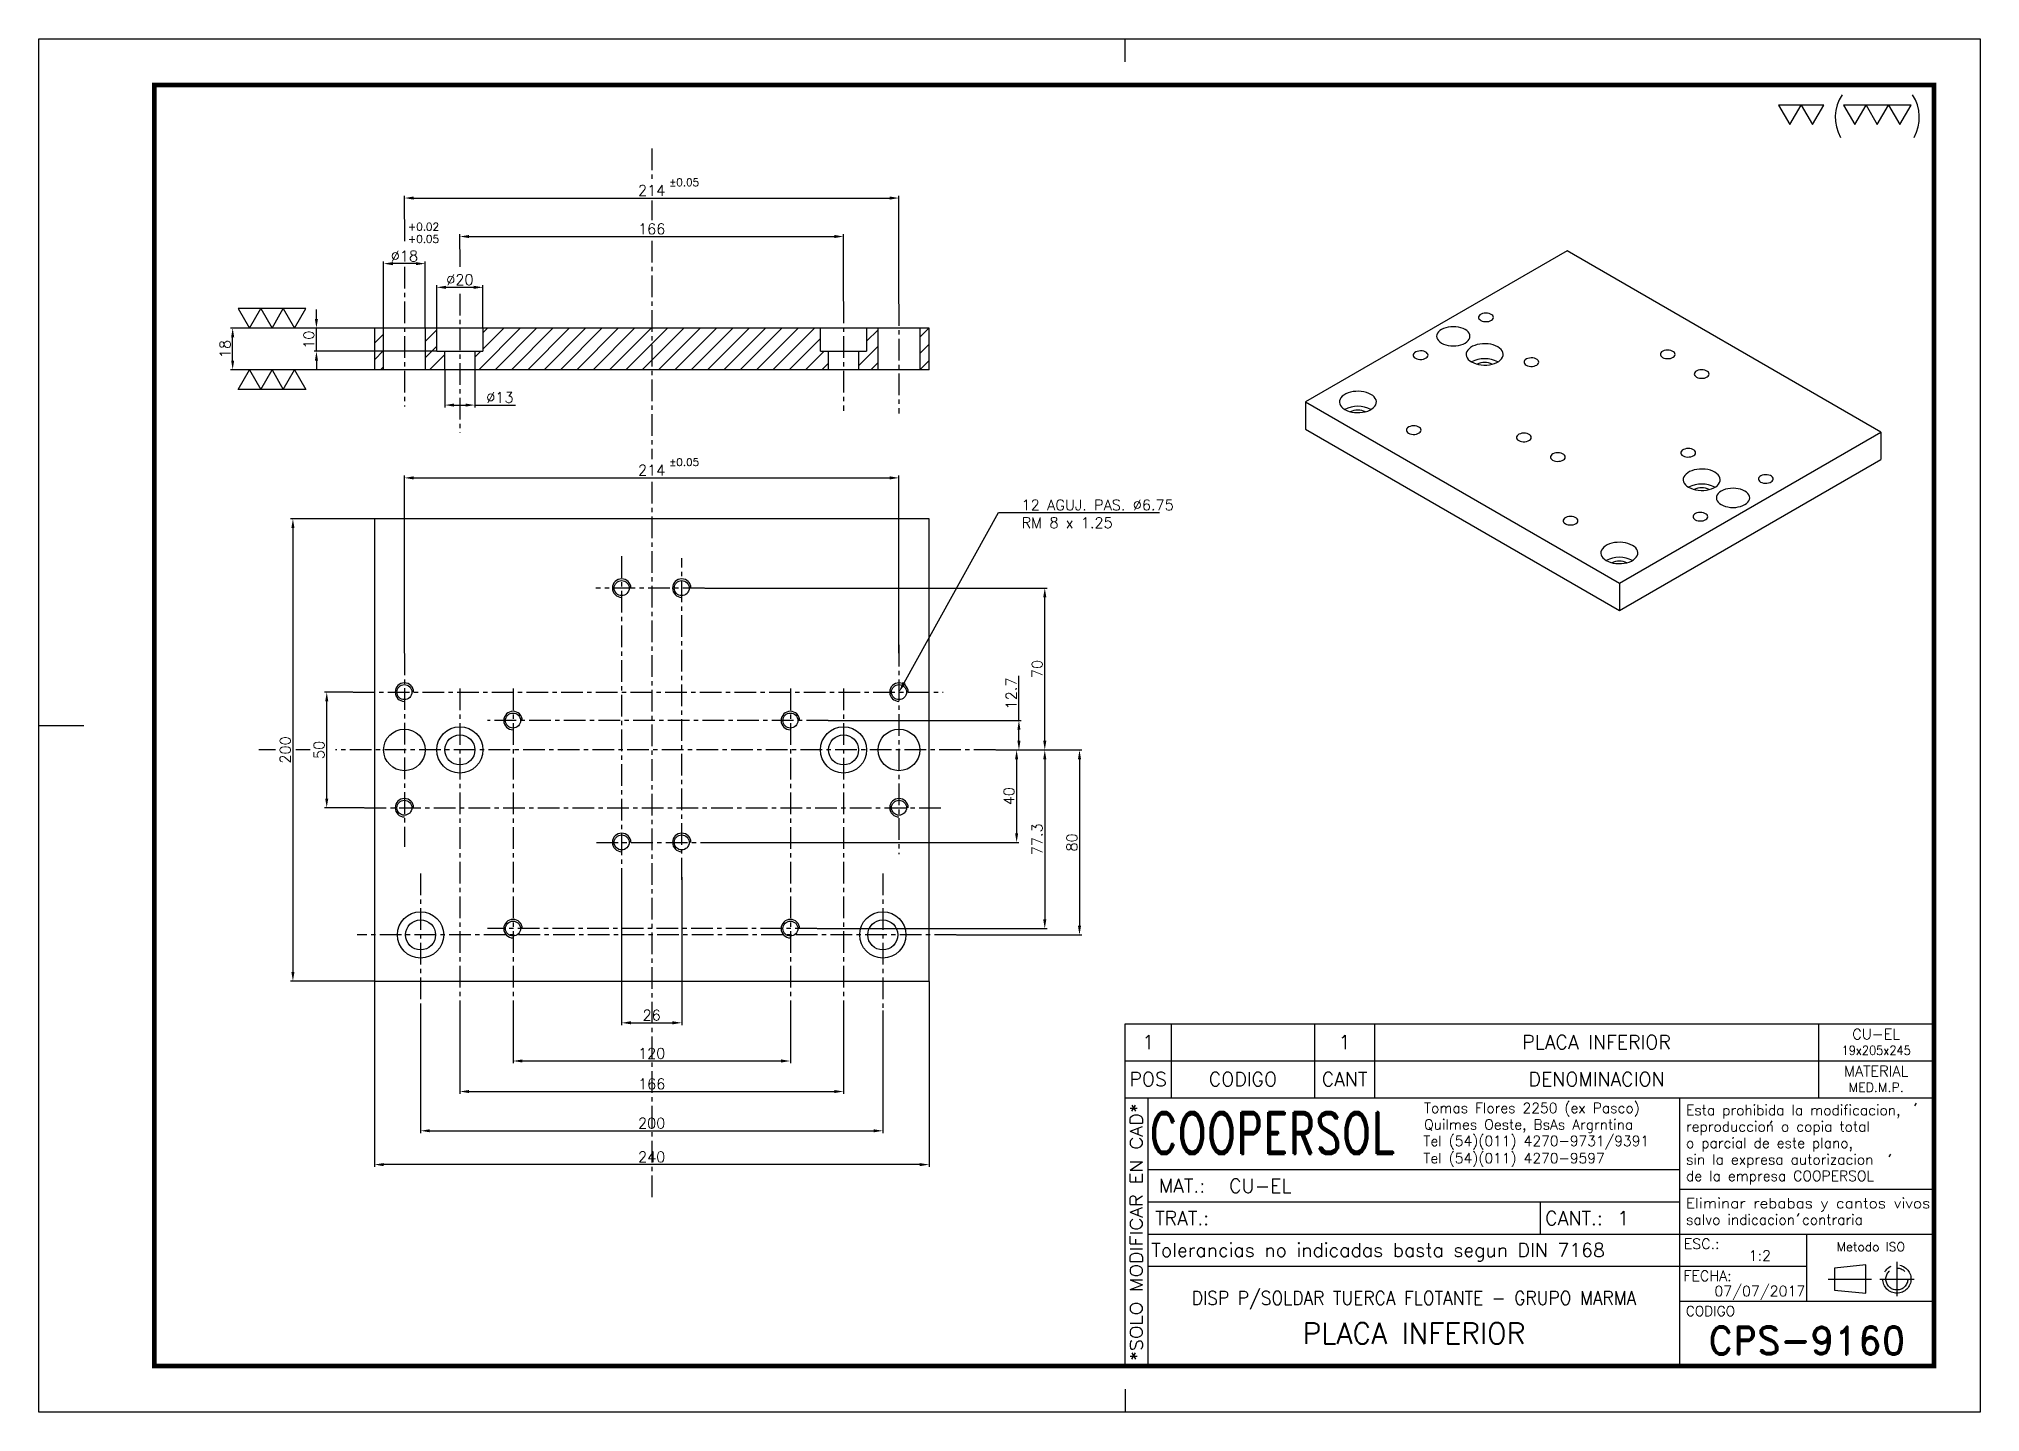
# Model space of a CAD drawing. Extents: x -13768 to 18086, y -10615 to 1188.
# Drawn here: x 4718 to 5558, y -1772 to -1178 of the extents above; entities that cross this region are included whole.
import ezdxf
from ezdxf import colors
from ezdxf.entities.mleader import LeaderData, LeaderLine
from ezdxf.enums import TextEntityAlignment as Align
from ezdxf.math import Vec2, Vec3

# ---------------------------------------------------------------- set-up
doc = ezdxf.new("R2010")
doc.units = 0
doc.header["$LTSCALE"] = 7.5
doc.header["$MEASUREMENT"] = 0
doc.linetypes.add('CENTER', pattern=[2, 1.25, -0.25, 0.25, -0.25])
doc.layers.get('0').update_dxf_attribs({"linetype": 'CONTINUOUS'})
doc.layers.get('DEFPOINTS').update_dxf_attribs({"linetype": 'CONTINUOUS'})
for name, color, linetype in [('0-CO', 3, 'CONTINUOUS'), ('1', 1, 'CENTER'), ('CL', 1, 'CENTER'), ('CO', 3, 'CONTINUOUS'), ('FI', 1, 'CONTINUOUS'), ('RY', 5, 'CONTINUOUS')]:
    doc.layers.add(name, color=color, linetype=linetype)
doc.styles.add('ROMAND', font='ROMAND')
doc.styles.add('ROMANS', font='ROMANS.SHX')
doc.dimstyles.new('2', dxfattribs={"dimscale": 2, "dimtxt": 2.3, "dimasz": 2, "dimexe": 0.5, "dimexo": 0.0625, "dimgap": 0.5, "dimtad": 1, "dimdec": 4, "dimdsep": 46, "dimtxsty": 'ROMANS', "dimcen": -2, "dimclrt": 7, "dimadec": 0, "dimazin": 0, "dimtfac": 0.869565, "dimtdec": 4, "dimtmove": 0, "dimatfit": 3, "dimfxl": 1, "dimtolj": 1, "dimarcsym": 0})

msp = doc.modelspace()

# ---------------------------------------------------------------- blocks, each defined once
blk = doc.blocks.new('A3G')
for p, q in [((235, 292), (235, 297)), ((0, 148.5), (9.75, 148.5)), ((235, 5), (235, 0))]:
    blk.add_line(p, q)
blk.add_lwpolyline([(0, 297), (420, 297), (420, 0), (0, 0)], close=True)
at = {"const_width": 1}
blk.add_lwpolyline([(25, 287), (410, 287), (410, 10), (25, 10)], close=True, dxfattribs=at)
blk = doc.blocks.new('COOPERSOLROT-02')
for p, q in [((0, 58), (175, 58)), ((0, 0), (0, 58)), ((5, 0), (5, 58)), ((120, 0), (120, 58)), ((175, 0), (175, 58)), ((5, 42.5), (120, 42.5)), ((120, 38.19), (175, 38.19)), ((5, 35.5), (120, 35.5)), ((89.89, 28.5), (89.89, 35.5)), ((5, 28.5), (175, 28.5)), ((147.5, 14), (147.5, 28.5)), ((147.5, 21.5), (5, 21.5)), ((120, 14), (175, 14)), ((0, 0), (175, 0))]:
    blk.add_line(p, q)
at = {"color": 1, "linetype": 'CENTER'}
blk.add_line((166.98, 22.51), (166.98, 15.06), dxfattribs=at)
for points in [[(152.09, 18.79), (161.93, 18.79)], [(163.26, 18.79), (170.71, 18.79)]]:
    blk.add_lwpolyline(points, dxfattribs=at)
at = {"layer": '1'}
for points in [[(170.85, 56.26), (171.21, 56.85)], [(139.66, 52.43), (140.02, 53.02)], [(165.28, 45.22), (165.64, 45.81)], [(145.46, 32.42), (145.82, 33.01)]]:
    blk.add_lwpolyline(points, dxfattribs=at)
blk.add_lwpolyline([(160.25, 18.79), (160.25, 21.83), (153.47, 21.16), (153.47, 16.41), (160.25, 15.74)], close=True, dxfattribs=at)
for radius in [3.05, 2.37]:
    blk.add_circle((166.98, 18.79), radius, dxfattribs=at)
at = {"style": 'ROMANS', "width": 0.996387}
blk.add_text('*SOLO MODIFICAR EN CAD*', height=2.7, rotation=90, dxfattribs=at).set_placement((3.77, 1.09), (3.77, 56.81), align=Align.FIT)
at = {"style": 'ROMAND', "width": 0.75}
blk.add_text('COOPERSOL', height=9, dxfattribs=at).set_placement((5.26, 45.85))
at = {"style": 'ROMANS'}
for s, p in [('MAT.:', (7.32, 37.47)), ('TRAT.:', (6.5, 30.47)), ('CANT.:', (90.89, 30.47)), ('Tolerancias no indicadas basta segun DIN 7168', (5.7, 23.56))]:
    blk.add_text(s, height=3, dxfattribs=at).set_placement(p)
for tag, height, style, p in [('CONJUNTO', 2.3, 'ROMANS', (62.5, 17.5)), ('SUBCONJUNTO', 3, 'ROMANS', (62.5, 11.5)), ('COD-PLA', 6, 'ROMAND', (147.5, 5.5)), ('DENOMINACION', 4.5, 'ROMANS', (62.5, 4.75))]:
    blk.add_attdef(tag, text='', height=height, dxfattribs=dict(style=style)).set_placement(p, align=Align.MIDDLE)
at = {"layer": '1', "style": 'ROMANS'}
for s, height, p in [('Tomas Flores 2250 (ex Pasco)', 2.2, (64.69, 54.68)), ('Esta prohibida la modificacion,', 2.2, (121.36, 54.23)), ('Quilmes Oeste, BsAs Argrntina', 2.2, (64.69, 51.12)), ('reproduccion o copia total', 2.2, (121.36, 50.67)), ('Tel (54)(011) 4270-9731/9391', 2.2, (64.55, 47.56)), ('Tel (54)(011) 4270-9597', 2.2, (64.55, 43.83)), ('o parcial de este plano,', 2.2, (121.36, 47.11)), ('sin la expresa autorizacion ', 2.2, (121.36, 43.55)), ('de la empresa COOPERSOL', 2.2, (121.36, 39.99)), ('salvo indicacion contraria', 2.2, (121.36, 30.54)), ('ESC.:', 2.25, (120.89, 25.29)), ('FECHA:', 2.25, (120.81, 18.36)), ('CODIGO', 2.16, (121.33, 10.78))]:
    blk.add_text(s, height=height, dxfattribs=at).set_placement(p)
at = {"layer": '1', "style": 'ROMANS', "width": 0.96139}
blk.add_text('Eliminar rebabas y cantos vivos', height=2.2, dxfattribs=at).set_placement((121.34, 34.1), (174.21, 34.1), align=Align.FIT)
at = {"layer": '1', "style": 'ROMANS'}
blk.add_text('Metodo ISO', height=1.948, dxfattribs=at).set_placement((161.34, 25.77), align=Align.MIDDLE)
for tag, p in [('MAT', (22.51, 37.47)), ('TRAT', (22.51, 30.47)), ('CANT', (106.49, 30.47))]:
    blk.add_attdef(tag, p, '', height=3, dxfattribs=at)
for tag, p in [('ESC', (137.33, 22.73)), ('FECHA', (137.33, 15.06))]:
    blk.add_attdef(tag, text='', height=2.25, dxfattribs=at).set_placement(p, align=Align.CENTER)
blk = doc.blocks.new('LISPIE')
blk.add_line((0, 0), (0, 8))
at = {"layer": 'FI', "color": 7}
for p, q in [((0, 8), (175, 8)), ((10, 8), (10, 0)), ((41, 8), (41, 0)), ((54, 8), (54, 0)), ((150, 8), (150, 0))]:
    blk.add_line(p, q, dxfattribs=at)
at = {"style": 'ROMANS'}
for tag, height, p in [('POS', 3, (5, 4)), ('CODIGO', 3, (25.5, 4)), ('CANT', 3, (47.5, 4)), ('DENOMINACION', 3, (102, 4)), ('MATERIAL', 2.3, (162.5, 5.75)), ('MED.M.P.', 2, (162.5, 2.25))]:
    blk.add_attdef(tag, text='', height=height, dxfattribs=at).set_placement(p, align=Align.MIDDLE)
blk = doc.blocks.new('*D538')
at = {"layer": 'CO', "color": 0, "lineweight": -2}
for p, q in [((4970.35, -1540.53), (4970.35, -1604.59)), ((4996.35, -1540.53), (4996.35, -1604.59)), ((4974.35, -1603.59), (4992.35, -1603.59))]:
    blk.add_line(p, q, dxfattribs=at)
at = {"layer": 'CO', "color": 0}
for points in [[(4974.35, -1602.92), (4974.35, -1604.25), (4970.35, -1603.59)], [(4992.35, -1602.92), (4992.35, -1604.25), (4996.35, -1603.59)]]:
    blk.add_solid(points, dxfattribs=at)
at = {"layer": 'DEFPOINTS', "color": 0}
for p in [(4970.35, -1540.41), (4996.35, -1540.41), (4996.35, -1603.59)]:
    blk.add_point(p, dxfattribs=at)
at = {"layer": 'CO', "color": 7, "insert": (4983.35, -1600.29), "char_height": 4.6, "attachment_point": 5, "style": 'ROMANS'}
blk.add_mtext('\\A1;26', dxfattribs=at)
blk = doc.blocks.new('*D539')
at = {"layer": 'CO', "color": 0, "lineweight": -2}
for p, q in [((4923.35, -1597.81), (4923.35, -1621.1)), ((5043.35, -1597.81), (5043.35, -1621.1)), ((4927.35, -1620.1), (5039.35, -1620.1))]:
    blk.add_line(p, q, dxfattribs=at)
at = {"layer": 'CO', "color": 0}
for points in [[(4927.35, -1619.43), (4927.35, -1620.76), (4923.35, -1620.1)], [(5039.35, -1619.43), (5039.35, -1620.76), (5043.35, -1620.1)]]:
    blk.add_solid(points, dxfattribs=at)
at = {"layer": 'DEFPOINTS', "color": 0}
for p in [(4923.35, -1597.69), (5043.35, -1597.69), (5043.35, -1620.1)]:
    blk.add_point(p, dxfattribs=at)
at = {"layer": 'CO', "color": 7, "insert": (4983.35, -1616.8), "char_height": 4.6, "attachment_point": 5, "style": 'ROMANS'}
blk.add_mtext('\\A1;120', dxfattribs=at)
blk = doc.blocks.new('*D540')
at = {"layer": 'CO', "color": 0, "lineweight": -2}
for p, q in [((4900.35, -1597.81), (4900.35, -1634.31)), ((5066.35, -1597.81), (5066.35, -1634.31)), ((4904.35, -1633.31), (5062.35, -1633.31))]:
    blk.add_line(p, q, dxfattribs=at)
at = {"layer": 'CO', "color": 0}
for points in [[(4904.35, -1632.64), (4904.35, -1633.97), (4900.35, -1633.31)], [(5062.35, -1632.64), (5062.35, -1633.97), (5066.35, -1633.31)]]:
    blk.add_solid(points, dxfattribs=at)
at = {"layer": 'DEFPOINTS', "color": 0}
for p in [(4900.35, -1597.69), (5066.35, -1597.69), (5066.35, -1633.31)]:
    blk.add_point(p, dxfattribs=at)
at = {"layer": 'CO', "color": 7, "insert": (4983.35, -1630.01), "char_height": 4.6, "attachment_point": 5, "style": 'ROMANS'}
blk.add_mtext('\\A1;166', dxfattribs=at)
blk = doc.blocks.new('*D541')
at = {"layer": 'CO', "color": 0, "lineweight": -2}
for p, q in [((4883.35, -1597.11), (4883.35, -1651.29)), ((5083.35, -1598.26), (5083.35, -1651.29)), ((4887.35, -1650.29), (5079.35, -1650.29))]:
    blk.add_line(p, q, dxfattribs=at)
at = {"layer": 'CO', "color": 0}
for points in [[(4887.35, -1649.62), (4887.35, -1650.96), (4883.35, -1650.29)], [(5079.35, -1649.62), (5079.35, -1650.96), (5083.35, -1650.29)]]:
    blk.add_solid(points, dxfattribs=at)
at = {"layer": 'DEFPOINTS', "color": 0}
for p in [(4883.35, -1596.99), (5083.35, -1598.13), (5083.35, -1650.29)]:
    blk.add_point(p, dxfattribs=at)
at = {"layer": 'CO', "color": 7, "insert": (4983.35, -1646.99), "char_height": 4.6, "attachment_point": 5, "style": 'ROMANS'}
blk.add_mtext('\\A1;200', dxfattribs=at)
blk = doc.blocks.new('*D542')
at = {"layer": 'CO', "color": 0, "lineweight": -2}
for p, q in [((4863.35, -1585.69), (4863.35, -1665.91)), ((5103.35, -1585.69), (5103.35, -1665.91)), ((5099.35, -1664.91), (4867.35, -1664.91))]:
    blk.add_line(p, q, dxfattribs=at)
at = {"layer": 'CO', "color": 0}
for points in [[(4867.35, -1664.25), (4867.35, -1665.58), (4863.35, -1664.91)], [(5099.35, -1664.25), (5099.35, -1665.58), (5103.35, -1664.91)]]:
    blk.add_solid(points, dxfattribs=at)
at = {"layer": 'DEFPOINTS', "color": 0}
for p in [(4863.35, -1585.57), (5103.35, -1585.57), (4863.35, -1664.91)]:
    blk.add_point(p, dxfattribs=at)
at = {"layer": 'CO', "color": 7, "insert": (4983.35, -1661.61), "char_height": 4.6, "attachment_point": 5, "style": 'ROMANS'}
blk.add_mtext('\\A1;240', dxfattribs=at)
blk = doc.blocks.new('*D543')
at = {"layer": 'CO', "color": 0, "lineweight": -2}
for p, q in [((4876.35, -1443.68), (4876.35, -1366.89)), ((4880.35, -1367.89), (5086.35, -1367.89)), ((5090.35, -1443.68), (5090.35, -1366.89))]:
    blk.add_line(p, q, dxfattribs=at)
at = {"layer": 'CO', "color": 0}
for points in [[(4880.35, -1367.23), (4880.35, -1368.56), (4876.35, -1367.89)], [(5086.35, -1367.23), (5086.35, -1368.56), (5090.35, -1367.89)]]:
    blk.add_solid(points, dxfattribs=at)
at = {"layer": 'DEFPOINTS', "color": 0}
for p in [(5090.35, -1367.89), (4876.35, -1443.81), (5090.35, -1443.81)]:
    blk.add_point(p, dxfattribs=at)
at = {"layer": 'CO', "color": 7, "insert": (4983.35, -1364.59), "char_height": 4.6, "attachment_point": 5, "style": 'ROMANS'}
blk.add_mtext('\\A1;214', dxfattribs=at)
blk = doc.blocks.new('*D544')
at = {"layer": 'CO', "color": 0, "lineweight": -2}
for p, q in [((4853.99, -1460.57), (4841.74, -1460.57)), ((4842.74, -1506.57), (4842.74, -1464.57)), ((4858.98, -1510.57), (4841.74, -1510.57))]:
    blk.add_line(p, q, dxfattribs=at)
at = {"layer": 'CO', "color": 0}
for points in [[(4842.08, -1464.57), (4843.41, -1464.57), (4842.74, -1460.57)], [(4842.08, -1506.57), (4843.41, -1506.57), (4842.74, -1510.57)]]:
    blk.add_solid(points, dxfattribs=at)
at = {"layer": 'DEFPOINTS', "color": 0}
for p in [(4842.74, -1460.57), (4854.12, -1460.57), (4859.11, -1510.57)]:
    blk.add_point(p, dxfattribs=at)
at = {"layer": 'CO', "color": 7, "insert": (4839.44, -1485.57), "char_height": 4.6, "attachment_point": 5, "rotation": 90, "style": 'ROMANS'}
blk.add_mtext('\\A1;50', dxfattribs=at)
blk = doc.blocks.new('*D545')
at = {"layer": 'CO', "color": 0, "lineweight": -2}
for p, q in [((5132.27, -1485.57), (5142.25, -1485.57)), ((5141.25, -1489.57), (5141.25, -1521.57)), ((5008.5, -1525.57), (5142.25, -1525.57))]:
    blk.add_line(p, q, dxfattribs=at)
at = {"layer": 'CO', "color": 0}
for points in [[(5140.58, -1489.57), (5141.92, -1489.57), (5141.25, -1485.57)], [(5140.58, -1521.57), (5141.92, -1521.57), (5141.25, -1525.57)]]:
    blk.add_solid(points, dxfattribs=at)
at = {"layer": 'DEFPOINTS', "color": 0}
for p in [(5132.15, -1485.57), (5008.38, -1525.57), (5141.25, -1525.57)]:
    blk.add_point(p, dxfattribs=at)
at = {"layer": 'CO', "color": 7, "insert": (5137.95, -1505.57), "char_height": 4.6, "attachment_point": 5, "rotation": 90, "style": 'ROMANS'}
blk.add_mtext('\\A1;40', dxfattribs=at)
blk = doc.blocks.new('*D546')
at = {"layer": 'CO', "color": 0, "lineweight": -2}
for p, q in [((5132.27, -1485.57), (5154.43, -1485.57)), ((5153.43, -1489.57), (5153.43, -1558.85)), ((5055, -1562.85), (5154.43, -1562.85))]:
    blk.add_line(p, q, dxfattribs=at)
at = {"layer": 'CO', "color": 0}
for points in [[(5152.77, -1489.57), (5154.1, -1489.57), (5153.43, -1485.57)], [(5152.77, -1558.85), (5154.1, -1558.85), (5153.43, -1562.85)]]:
    blk.add_solid(points, dxfattribs=at)
at = {"layer": 'DEFPOINTS', "color": 0}
for p in [(5132.15, -1485.57), (5054.87, -1562.85), (5153.43, -1562.85)]:
    blk.add_point(p, dxfattribs=at)
at = {"layer": 'CO', "color": 7, "insert": (5150.13, -1524.21), "char_height": 4.6, "attachment_point": 5, "rotation": 90, "style": 'ROMANS'}
blk.add_mtext('\\A1;77.3', dxfattribs=at)
blk = doc.blocks.new('*D547')
at = {"layer": 'CO', "color": 0, "lineweight": -2}
for p, q in [((5132.27, -1485.57), (5169.46, -1485.57)), ((5168.46, -1489.57), (5168.46, -1561.57)), ((5115.27, -1565.57), (5169.46, -1565.57))]:
    blk.add_line(p, q, dxfattribs=at)
at = {"layer": 'CO', "color": 0}
for points in [[(5167.79, -1489.57), (5169.13, -1489.57), (5168.46, -1485.57)], [(5167.79, -1561.57), (5169.13, -1561.57), (5168.46, -1565.57)]]:
    blk.add_solid(points, dxfattribs=at)
at = {"layer": 'DEFPOINTS', "color": 0}
for p in [(5132.15, -1485.57), (5115.15, -1565.57), (5168.46, -1565.57)]:
    blk.add_point(p, dxfattribs=at)
at = {"layer": 'CO', "color": 7, "insert": (5165.16, -1525.57), "char_height": 4.6, "attachment_point": 5, "rotation": 90, "style": 'ROMANS'}
blk.add_mtext('\\A1;80', dxfattribs=at)
blk = doc.blocks.new('*D548')
at = {"layer": 'CO', "color": 0, "lineweight": -2}
for p, q in [((5142.25, -1472.85), (5142.25, -1453.48)), ((5059.76, -1472.85), (5143.25, -1472.85)), ((5142.25, -1481.57), (5142.25, -1476.85)), ((5132.27, -1485.57), (5143.25, -1485.57))]:
    blk.add_line(p, q, dxfattribs=at)
at = {"layer": 'CO', "color": 0}
for points in [[(5141.58, -1476.85), (5142.92, -1476.85), (5142.25, -1472.85)], [(5141.58, -1481.57), (5142.92, -1481.57), (5142.25, -1485.57)]]:
    blk.add_solid(points, dxfattribs=at)
at = {"layer": 'DEFPOINTS', "color": 0}
for p in [(5059.64, -1472.85), (5142.25, -1472.85), (5132.15, -1485.57)]:
    blk.add_point(p, dxfattribs=at)
at = {"layer": 'CO', "color": 7, "insert": (5138.95, -1461.16), "char_height": 4.6, "attachment_point": 5, "rotation": 90, "style": 'ROMANS'}
blk.add_mtext('\\A1;12.7', dxfattribs=at)
blk = doc.blocks.new('*D549')
at = {"layer": 'CO', "color": 0, "lineweight": -2}
for p, q in [((5006.29, -1415.57), (5154.43, -1415.57)), ((5153.43, -1481.57), (5153.43, -1419.57)), ((5132.27, -1485.57), (5154.43, -1485.57))]:
    blk.add_line(p, q, dxfattribs=at)
at = {"layer": 'CO', "color": 0}
for points in [[(5152.77, -1419.57), (5154.1, -1419.57), (5153.43, -1415.57)], [(5152.77, -1481.57), (5154.1, -1481.57), (5153.43, -1485.57)]]:
    blk.add_solid(points, dxfattribs=at)
at = {"layer": 'DEFPOINTS', "color": 0}
for p in [(5006.17, -1415.57), (5153.43, -1415.57), (5132.15, -1485.57)]:
    blk.add_point(p, dxfattribs=at)
at = {"layer": 'CO', "color": 7, "insert": (5150.13, -1450.57), "char_height": 4.6, "attachment_point": 5, "rotation": 90, "style": 'ROMANS'}
blk.add_mtext('\\A1;70', dxfattribs=at)
blk = doc.blocks.new('*D550')
at = {"layer": 'CO', "color": 0, "lineweight": -2}
for p, q in [((4863.22, -1385.57), (4827.11, -1385.57)), ((4828.11, -1389.57), (4828.11, -1581.57)), ((4863.22, -1585.57), (4827.11, -1585.57))]:
    blk.add_line(p, q, dxfattribs=at)
at = {"layer": 'CO', "color": 0}
for points in [[(4827.44, -1389.57), (4828.78, -1389.57), (4828.11, -1385.57)], [(4827.44, -1581.57), (4828.78, -1581.57), (4828.11, -1585.57)]]:
    blk.add_solid(points, dxfattribs=at)
at = {"layer": 'DEFPOINTS', "color": 0}
for p in [(4863.35, -1385.57), (4828.11, -1585.57), (4863.35, -1585.57)]:
    blk.add_point(p, dxfattribs=at)
at = {"layer": 'CO', "color": 7, "insert": (4824.81, -1485.57), "char_height": 4.6, "attachment_point": 5, "rotation": 90, "style": 'ROMANS'}
blk.add_mtext('\\A1;200', dxfattribs=at)
blk = doc.blocks.new('*D551')
at = {"layer": 'CO', "color": 0, "lineweight": -2}
for p, q in [((4838.29, -1299.13), (4838.29, -1295.13)), ((4863.22, -1303.13), (4837.29, -1303.13)), ((4838.29, -1313.13), (4838.29, -1303.13)), ((4890.22, -1313.13), (4837.29, -1313.13)), ((4838.29, -1317.13), (4838.29, -1321.13))]:
    blk.add_line(p, q, dxfattribs=at)
at = {"layer": 'CO', "color": 0}
for points in [[(4837.62, -1299.13), (4838.95, -1299.13), (4838.29, -1303.13)], [(4837.62, -1317.13), (4838.95, -1317.13), (4838.29, -1313.13)]]:
    blk.add_solid(points, dxfattribs=at)
at = {"layer": 'DEFPOINTS', "color": 0}
for p in [(4838.29, -1303.13), (4863.35, -1303.13), (4890.35, -1313.13)]:
    blk.add_point(p, dxfattribs=at)
at = {"layer": 'CO', "color": 7, "insert": (4834.99, -1308.13), "char_height": 4.6, "attachment_point": 5, "rotation": 90, "style": 'ROMANS'}
blk.add_mtext('\\A1;10', dxfattribs=at)
blk = doc.blocks.new('*D552')
at = {"layer": 'CO', "color": 0, "lineweight": -2}
for p, q in [((4863.1, -1303.13), (4801.04, -1303.13)), ((4802.04, -1317.13), (4802.04, -1307.13)), ((4863.22, -1321.13), (4801.04, -1321.13))]:
    blk.add_line(p, q, dxfattribs=at)
at = {"layer": 'CO', "color": 0}
for points in [[(4801.37, -1307.13), (4802.71, -1307.13), (4802.04, -1303.13)], [(4801.37, -1317.13), (4802.71, -1317.13), (4802.04, -1321.13)]]:
    blk.add_solid(points, dxfattribs=at)
at = {"layer": 'DEFPOINTS', "color": 0}
for p in [(4802.04, -1303.13), (4863.22, -1303.13), (4863.35, -1321.13)]:
    blk.add_point(p, dxfattribs=at)
at = {"layer": 'CO', "color": 7, "insert": (4798.74, -1312.13), "char_height": 4.6, "attachment_point": 5, "rotation": 90, "style": 'ROMANS'}
blk.add_mtext('\\A1;18', dxfattribs=at)
blk = doc.blocks.new('*D553')
at = {"layer": 'CO', "color": 0, "lineweight": -2}
for p, q in [((4890.35, -1303), (4890.35, -1284.47)), ((4910.35, -1303), (4910.35, -1284.47)), ((4894.35, -1285.47), (4906.35, -1285.47))]:
    blk.add_line(p, q, dxfattribs=at)
at = {"layer": 'CO', "color": 0}
for points in [[(4894.35, -1284.81), (4894.35, -1286.14), (4890.35, -1285.47)], [(4906.35, -1284.81), (4906.35, -1286.14), (4910.35, -1285.47)]]:
    blk.add_solid(points, dxfattribs=at)
at = {"layer": 'DEFPOINTS', "color": 0}
for p in [(4910.35, -1285.47), (4890.35, -1303.13), (4910.35, -1303.13)]:
    blk.add_point(p, dxfattribs=at)
at = {"layer": 'CO', "color": 7, "insert": (4900.35, -1282.17), "char_height": 4.6, "attachment_point": 5, "style": 'ROMANS'}
blk.add_mtext('\\A1;%%C20', dxfattribs=at)
blk = doc.blocks.new('*D554')
at = {"layer": 'CO', "color": 0, "lineweight": -2}
for p, q in [((4893.85, -1321.25), (4893.85, -1337.4)), ((4906.85, -1321.25), (4906.85, -1337.4)), ((4897.85, -1336.4), (4902.85, -1336.4)), ((4906.85, -1336.4), (4924.46, -1336.4))]:
    blk.add_line(p, q, dxfattribs=at)
at = {"layer": 'CO', "color": 0}
for points in [[(4897.85, -1335.73), (4897.85, -1337.07), (4893.85, -1336.4)], [(4902.85, -1335.73), (4902.85, -1337.07), (4906.85, -1336.4)]]:
    blk.add_solid(points, dxfattribs=at)
at = {"layer": 'DEFPOINTS', "color": 0}
for p in [(4893.85, -1321.13), (4906.85, -1321.13), (4906.85, -1336.4)]:
    blk.add_point(p, dxfattribs=at)
at = {"layer": 'CO', "color": 7, "insert": (4917.65, -1333.1), "char_height": 4.6, "attachment_point": 5, "style": 'ROMANS'}
blk.add_mtext('\\A1;%%C13', dxfattribs=at)
blk = doc.blocks.new('*D555')
at = {"layer": 'CO', "color": 0, "lineweight": -2}
for p, q in [((4867.35, -1303), (4867.35, -1274.23)), ((4881.35, -1275.23), (4871.35, -1275.23)), ((4885.35, -1303), (4885.35, -1274.23))]:
    blk.add_line(p, q, dxfattribs=at)
at = {"layer": 'CO', "color": 0}
for points in [[(4871.35, -1274.56), (4871.35, -1275.9), (4867.35, -1275.23)], [(4881.35, -1274.56), (4881.35, -1275.9), (4885.35, -1275.23)]]:
    blk.add_solid(points, dxfattribs=at)
at = {"layer": 'DEFPOINTS', "color": 0}
for p in [(4867.35, -1275.23), (4867.35, -1303.13), (4885.35, -1303.13)]:
    blk.add_point(p, dxfattribs=at)
at = {"layer": 'CO', "color": 7, "insert": (4876.35, -1271.93), "char_height": 4.6, "attachment_point": 5, "style": 'ROMANS'}
blk.add_mtext('\\A1;%%C18', dxfattribs=at)
blk = doc.blocks.new('*D556')
at = {"layer": 'CO', "color": 0, "lineweight": -2}
for p, q in [((4876.35, -1256.02), (4876.35, -1245.85)), ((4880.35, -1246.85), (5086.35, -1246.85)), ((5090.35, -1292.68), (5090.35, -1245.85))]:
    blk.add_line(p, q, dxfattribs=at)
at = {"layer": 'CO', "color": 0}
for points in [[(4880.35, -1246.19), (4880.35, -1247.52), (4876.35, -1246.85)], [(5086.35, -1246.19), (5086.35, -1247.52), (5090.35, -1246.85)]]:
    blk.add_solid(points, dxfattribs=at)
at = {"layer": 'DEFPOINTS', "color": 0}
for p in [(5090.35, -1246.85), (4876.35, -1256.14), (5090.35, -1292.8)]:
    blk.add_point(p, dxfattribs=at)
at = {"layer": 'CO', "color": 7, "insert": (4983.35, -1243.55), "char_height": 4.6, "attachment_point": 5, "style": 'ROMANS'}
blk.add_mtext('\\A1;214', dxfattribs=at)
blk = doc.blocks.new('*D557')
at = {"layer": 'CO', "color": 0, "lineweight": -2}
for p, q in [((4900.35, -1268.96), (4900.35, -1262.49)), ((4904.35, -1263.49), (5062.35, -1263.49)), ((5066.35, -1291.51), (5066.35, -1262.49))]:
    blk.add_line(p, q, dxfattribs=at)
at = {"layer": 'CO', "color": 0}
for points in [[(4904.35, -1262.82), (4904.35, -1264.16), (4900.35, -1263.49)], [(5062.35, -1262.82), (5062.35, -1264.16), (5066.35, -1263.49)]]:
    blk.add_solid(points, dxfattribs=at)
at = {"layer": 'DEFPOINTS', "color": 0}
for p in [(5066.35, -1263.49), (4900.35, -1269.08), (5066.35, -1291.64)]:
    blk.add_point(p, dxfattribs=at)
at = {"layer": 'CO', "color": 7, "insert": (4983.35, -1260.19), "char_height": 4.6, "attachment_point": 5, "style": 'ROMANS'}
blk.add_mtext('\\A1;166', dxfattribs=at)
blk = doc.blocks.new('TOL')
at = {"layer": '0-CO', "style": 'ROMANS'}
for tag, p in [('TOLSUP', (2.34, 3.94)), ('TOLINF', (2.34, 1.29))]:
    blk.add_attdef(tag, p, '', height=1.64, dxfattribs=at)

# ---------------------------------------------------------------- dimensions: what is measured, and where the dimension line sits
at = {"layer": 'CO'}
for base, p1, p2, picture, middle in [((5090.34828, -1246.85264), (4876.34828, -1256.1439), (5090.34828, -1292.80194), '*D556', (4983.34828, -1243.55264)), ((5066.34828, -1263.48862), (4900.34828, -1269.08219), (5066.34828, -1291.63681), '*D557', (4983.34828, -1260.18862)), ((5090.34828, -1367.89268), (4876.34828, -1443.806), (5090.34828, -1443.806), '*D543', (4983.34828, -1364.59268)), ((4996.34828, -1603.58686), (4970.34828, -1540.40835), (4996.34828, -1540.40835), '*D538', (4983.34828, -1600.28686)), ((4863.34828, -1664.91309), (5103.34828, -1585.56562), (4863.34828, -1585.56562), '*D542', (4983.34828, -1661.61309)), ((5083.34828, -1650.28915), (4883.34828, -1596.98845), (5083.34828, -1598.13202), '*D541', (4983.34828, -1646.98915)), ((5066.34828, -1633.30649), (4900.34828, -1597.68835), (5066.34828, -1597.68835), '*D540', (4983.34828, -1630.00649)), ((5043.34828, -1620.09777), (4923.34828, -1597.68835), (5043.34828, -1597.68835), '*D539', (4983.34828, -1616.79777))]:
    dim = msp.add_linear_dim(base=base, p1=p1, p2=p2, dimstyle='2', dxfattribs=at)
    dim.commit()
    dim.dimension.update_dxf_attribs({"geometry": picture, "text_midpoint": middle})
for base, p1, p2, picture, middle in [((4867.34828, -1275.22864), (4885.34828, -1303.12799), (4867.34828, -1303.12799), '*D555', (4876.34828, -1271.92864)), ((4910.34828, -1285.47273), (4890.34828, -1303.12799), (4910.34828, -1303.12799), '*D553', (4900.34828, -1282.17273)), ((4906.84828, -1336.40048), (4893.84828, -1321.12799), (4906.84828, -1321.12799), '*D554', (4917.65304, -1333.10048))]:
    dim = msp.add_linear_dim(base=base, p1=p1, p2=p2, text='%%C<>', dimstyle='2', dxfattribs=at)
    dim.commit()
    dim.dimension.update_dxf_attribs({"geometry": picture, "text_midpoint": middle})
for base, p1, p2, picture, middle in [((4838.28649, -1303.12799), (4890.34828, -1313.12799), (4863.34828, -1303.12799), '*D551', (4834.98649, -1308.12799)), ((4802.0415, -1303.12799), (4863.34828, -1321.12799), (4863.22328, -1303.12799), '*D552', (4798.7415, -1312.12799)), ((4828.10837, -1585.56562), (4863.34828, -1385.56562), (4863.34828, -1585.56562), '*D550', (4824.80837, -1485.56562)), ((5153.43392, -1415.56562), (5132.14828, -1485.56562), (5006.16613, -1415.56562), '*D549', (5150.13392, -1450.56562)), ((4842.74255, -1460.56562), (4859.10539, -1510.56562), (4854.11952, -1460.56562), '*D544', (4839.44255, -1485.56562)), ((5141.25107, -1525.56562), (5132.14828, -1485.56562), (5008.37763, -1525.56562), '*D545', (5137.95107, -1505.56562)), ((5168.45944, -1565.56562), (5132.14828, -1485.56562), (5115.14828, -1565.56562), '*D547', (5165.15944, -1525.56562))]:
    dim = msp.add_linear_dim(base=base, p1=p1, p2=p2, angle=90, dimstyle='2', dxfattribs=at)
    dim.commit()
    dim.dimension.update_dxf_attribs({"geometry": picture, "text_midpoint": middle})
for base, p2, picture, middle in [((5142.25107, -1472.84562), (5059.63556, -1472.84562), '*D548', (5138.95107, -1461.16466)), ((5153.43392, -1562.84562), (5054.87309, -1562.84562), '*D546', (5150.13392, -1524.20562))]:
    dim = msp.add_linear_dim(base=base, p1=(5132.14828, -1485.56562), p2=p2, angle=90, dimstyle='2', override={"dimdec": 1}, dxfattribs=at)
    dim.commit()
    dim.dimension.update_dxf_attribs({"geometry": picture, "text_midpoint": middle})

# ---------------------------------------------------------------- hatches: boundary and pattern name
at = {"layer": 'RY'}
h = msp.add_hatch(dxfattribs=at)
h.set_pattern_fill('ANSI31', color=256, scale=40, style=0)
h.paths.add_polyline_path([(5103.34828, -1303.12799), (5099.34828, -1303.12799), (5099.34828, -1321.12799), (5103.34828, -1321.12799)])
h.paths.add_polyline_path([(5081.34828, -1303.12799), (5076.34828, -1303.12799), (5076.34828, -1313.12799), (5072.84828, -1313.12799), (5072.84828, -1321.12799), (5081.34828, -1321.12799)])
h.paths.add_polyline_path([(5059.84828, -1313.12799), (5056.34828, -1313.12799), (5056.34828, -1303.12799), (4983.34828, -1303.12799), (4983.34828, -1321.12799), (5059.84828, -1321.12799)])
h.paths.add_polyline_path([(4983.34828, -1303.12799), (4910.34828, -1303.12799), (4910.34828, -1313.12799), (4906.84828, -1313.12799), (4906.84828, -1321.12799), (4983.34828, -1321.12799)])
h.paths.add_polyline_path([(4893.84828, -1313.12799), (4890.34828, -1313.12799), (4890.34828, -1303.12799), (4885.34828, -1303.12799), (4885.34828, -1321.12799), (4893.84828, -1321.12799)])
h.paths.add_polyline_path([(4867.34828, -1303.12799), (4863.34828, -1303.12799), (4863.34828, -1321.12799), (4867.34828, -1321.12799)])

# ---------------------------------------------------------------- linework, layer by layer
for p, q in [((4863.34828, -1303.12799), (4863.34828, -1321.12799)), ((4867.34828, -1303.12799), (4863.34828, -1303.12799)), ((4867.34828, -1321.12799), (4867.34828, -1303.12799)), ((4885.34828, -1303.12799), (4867.34828, -1303.12799)), ((4885.34828, -1303.12799), (4885.34828, -1321.12799)), ((4890.34828, -1303.12799), (4885.34828, -1303.12799)), ((4890.34828, -1313.12799), (4890.34828, -1303.12799)), ((4910.34828, -1303.12799), (4890.34828, -1303.12799)), ((4910.34828, -1303.12799), (4910.34828, -1313.12799)), ((5056.34828, -1303.12799), (4910.34828, -1303.12799)), ((5056.34828, -1313.12799), (5056.34828, -1303.12799)), ((5076.34828, -1303.12799), (5056.34828, -1303.12799)), ((5076.34828, -1303.12799), (5076.34828, -1313.12799)), ((5081.34828, -1303.12799), (5076.34828, -1303.12799)), ((5081.34828, -1321.12799), (5081.34828, -1303.12799)), ((5099.34828, -1303.12799), (5081.34828, -1303.12799)), ((5099.34828, -1303.12799), (5099.34828, -1321.12799)), ((5103.34828, -1303.12799), (5099.34828, -1303.12799)), ((5103.34828, -1321.12799), (5103.34828, -1303.12799)), ((4890.34828, -1313.12799), (4893.84828, -1313.12799)), ((4893.84828, -1321.12799), (4893.84828, -1313.12799)), ((4893.84828, -1313.12799), (4906.84828, -1313.12799)), ((4906.84828, -1313.12799), (4906.84828, -1321.12799)), ((4906.84828, -1313.12799), (4910.34828, -1313.12799)), ((5056.34828, -1313.12799), (5059.84828, -1313.12799)), ((5059.84828, -1321.12799), (5059.84828, -1313.12799)), ((5059.84828, -1313.12799), (5072.84828, -1313.12799)), ((5072.84828, -1313.12799), (5072.84828, -1321.12799)), ((5072.84828, -1313.12799), (5076.34828, -1313.12799)), ((4867.34828, -1321.12799), (4863.34828, -1321.12799)), ((4885.34828, -1321.12799), (4867.34828, -1321.12799)), ((4893.84828, -1321.12799), (4885.34828, -1321.12799)), ((4906.84828, -1321.12799), (4893.84828, -1321.12799)), ((5059.84828, -1321.12799), (4906.84828, -1321.12799)), ((5072.84828, -1321.12799), (5059.84828, -1321.12799)), ((5081.34828, -1321.12799), (5072.84828, -1321.12799)), ((5099.34828, -1321.12799), (5081.34828, -1321.12799)), ((5103.34828, -1321.12799), (5099.34828, -1321.12799)), ((5103.34828, -1385.56562), (4863.34828, -1385.56562)), ((4863.34828, -1385.56562), (4863.34828, -1585.56562)), ((5103.34828, -1585.56562), (5103.34828, -1385.56562)), ((4863.34828, -1585.56562), (5103.34828, -1585.56562))]:
    msp.add_line(p, q)
for centre, radius in [((4970.34828, -1415.56562), 3.25), ((4996.34828, -1415.56562), 3.25), ((4876.34828, -1460.56562), 3.25), ((5090.34828, -1460.56562), 3.25), ((4923.34828, -1472.84562), 3.25), ((5043.34828, -1472.84562), 3.25), ((4876.34828, -1485.56562), 9), ((4900.34828, -1485.56562), 10), ((5066.34828, -1485.56562), 10), ((5090.34828, -1485.56562), 9), ((4900.34828, -1485.56562), 6.5), ((5066.34828, -1485.56562), 6.5), ((4876.34828, -1510.56562), 3.25), ((5090.34828, -1510.56562), 3.25), ((4970.34828, -1525.56562), 3.25), ((4996.34828, -1525.56562), 3.25), ((4883.34828, -1565.56562), 10), ((4883.34828, -1565.56562), 6.5), ((4923.34828, -1562.84562), 3.25), ((5043.34828, -1562.84562), 3.25), ((5083.34828, -1565.56562), 10), ((5083.34828, -1565.56562), 6.5)]:
    msp.add_circle(centre, radius)
at = {"layer": 'CL'}
for p, q in [((4983.34828, -1225.42138), (4983.34828, -1239.37739)), ((4983.34828, -1247.96581), (4983.34828, -1256.46749)), ((4876.34828, -1256.1439), (4876.34828, -1266.61731)), ((4983.34828, -1265.31617), (4983.34828, -1359.83691)), ((4876.34828, -1276.60172), (4876.34828, -1336.95233)), ((4900.34828, -1269.08219), (4900.34828, -1276.60172)), ((4900.34828, -1288.27581), (4900.34828, -1348.40069)), ((5066.34828, -1291.63681), (5066.34828, -1338.85094)), ((5090.34828, -1292.80194), (5090.34828, -1340.0625)), ((4983.34828, -1369.57007), (4983.34828, -1679.53703)), ((4970.34828, -1401.67975), (4970.34828, -1540.40835)), ((4996.34828, -1541.67786), (4996.34828, -1402.66019)), ((5006.16613, -1415.56562), (4959.24899, -1415.56562)), ((4876.34828, -1443.806), (4876.34828, -1527.46948)), ((5090.34828, -1440.0738), (5090.34828, -1530.57965)), ((4854.11952, -1460.56562), (5109.39631, -1460.56562)), ((4900.34828, -1458.95975), (4900.34828, -1597.68835)), ((4923.34828, -1458.95975), (4923.34828, -1597.68835)), ((5043.34828, -1458.95975), (5043.34828, -1597.68835)), ((5066.34828, -1458.95975), (5066.34828, -1597.68835)), ((5059.63556, -1472.84562), (4912.24899, -1472.84562)), ((4820.59761, -1485.56562), (4813.33322, -1485.56562)), ((4835.51529, -1485.56562), (4829.32737, -1485.56562)), ((5132.14828, -1485.56562), (4846.47355, -1485.56562)), ((4859.10539, -1510.56562), (5109.39631, -1510.56562)), ((4959.50977, -1525.56562), (5008.37763, -1525.56562)), ((4883.34828, -1538.95975), (4883.34828, -1596.98845)), ((5083.34828, -1538.95975), (5083.34828, -1598.13202)), ((5115.14828, -1565.56562), (4855.85449, -1565.56562)), ((5054.87309, -1562.84562), (4912.24899, -1562.84562))]:
    msp.add_line(p, q, dxfattribs=at)
at = {"layer": 'CO'}
for points in [[(5475.7968, -1215.07809), (5480.68511, -1206.6113), (5470.9085, -1206.6113)], [(5485.57341, -1215.07809), (5490.46172, -1206.6113), (5480.68511, -1206.6113)], [(5503.88933, -1215.07809), (5508.77764, -1206.6113), (5499.00103, -1206.6113)], [(5513.66594, -1215.07809), (5518.55425, -1206.6113), (5508.77764, -1206.6113)], [(5523.44255, -1215.07809), (5528.33086, -1206.6113), (5518.55425, -1206.6113)], [(4809.28973, -1303.12799), (4814.17804, -1294.6612), (4804.40143, -1294.6612)], [(4819.06634, -1303.12799), (4823.95465, -1294.6612), (4814.17804, -1294.6612)], [(4828.84295, -1303.12799), (4833.73125, -1294.6612), (4823.95465, -1294.6612)], [(4809.28973, -1321.12799), (4814.17804, -1329.59478), (4804.40143, -1329.59478)], [(4819.06634, -1321.12799), (4823.95465, -1329.59478), (4814.17804, -1329.59478)], [(4828.84295, -1321.12799), (4833.73125, -1329.59478), (4823.95465, -1329.59478)]]:
    msp.add_lwpolyline(points, close=True, dxfattribs=at)
for centre, start, end in [((5513.24219, -1212.0094), 146.52396769, 209.02319079), ((5514.08969, -1212.0094), 330.97680921, 33.47603231)]:
    msp.add_arc(centre, 17.76447, start, end, dxfattribs=at)
at = {"layer": 'FI'}
for p, q in [((5379.40925, -1269.74448), (5266.27217, -1335.05712)), ((5515.17375, -1348.11965), (5379.40925, -1269.74448)), ((5266.27217, -1335.05712), (5402.03667, -1413.4323)), ((5266.27217, -1335.05712), (5266.27217, -1346.81531)), ((5266.27217, -1346.81531), (5402.03667, -1425.19049)), ((5402.03667, -1413.4323), (5515.17375, -1348.11965)), ((5515.17375, -1348.11965), (5515.17375, -1359.87784)), ((5402.03667, -1425.19049), (5515.17375, -1359.87784)), ((5402.03667, -1413.4323), (5402.03667, -1425.19049))]:
    msp.add_line(p, q, dxfattribs=at)
at = {"layer": 'FI', "flags": 128}
for points in [[(5342.07401, -1299.78829), (5342.65683, -1300.05433), (5343.33021, -1300.2356), (5344.05786, -1300.32233), (5344.80054, -1300.30986), (5345.51821, -1300.19884), (5346.1722, -1299.99528), (5346.72723, -1299.71013), (5347.1534, -1299.35878), (5347.42772, -1298.96016), (5347.5354, -1298.53577), (5347.47064, -1298.10848), (5347.23694, -1297.70133), (5346.84688, -1297.33627), (5346.32151, -1297.03297), (5345.68913, -1296.8078), (5344.98385, -1296.67288), (5344.24368, -1296.6355), (5343.50853, -1296.69767), (5342.81803, -1296.85603), (5342.20941, -1297.10205), (5341.71547, -1297.42246), (5341.36284, -1297.8), (5341.17054, -1298.21431), (5341.14893, -1298.64305), (5341.29918, -1299.06311), (5341.61318, -1299.45184), (5342.07401, -1299.78829)], [(5325.10345, -1309.58519), (5325.96256, -1310.00878), (5326.92589, -1310.34957), (5327.9697, -1310.59916), (5329.06829, -1310.75142), (5330.19462, -1310.80259), (5331.32095, -1310.75142), (5332.41954, -1310.59916), (5333.46335, -1310.34957), (5334.42667, -1310.00878), (5335.28579, -1309.58519), (5336.01954, -1309.08923), (5336.60987, -1308.53312), (5337.04223, -1307.93054), (5337.30597, -1307.29634), (5337.39462, -1306.64612), (5337.30597, -1305.99591), (5337.04223, -1305.3617), (5336.60987, -1304.75912), (5336.01954, -1304.20301), (5335.28579, -1303.70705), (5334.42667, -1303.28347), (5333.46335, -1302.94268), (5332.41954, -1302.69308), (5331.32095, -1302.54082), (5330.19462, -1302.48965), (5329.06829, -1302.54082), (5327.9697, -1302.69308), (5326.92589, -1302.94268), (5325.96256, -1303.28347), (5325.10345, -1303.70705), (5324.3697, -1304.20301), (5323.77937, -1304.75912), (5323.34701, -1305.3617), (5323.08326, -1305.99591), (5322.99462, -1306.64612), (5323.08326, -1307.29634), (5323.34701, -1307.93054), (5323.77937, -1308.53312), (5324.3697, -1309.08923), (5325.10345, -1309.58519)], [(5338.11421, -1317.74927), (5339.02051, -1318.19952), (5340.03292, -1318.56675), (5341.12884, -1318.84278), (5342.28378, -1319.02143), (5343.47194, -1319.09871), (5344.66678, -1319.0729), (5345.84162, -1318.94458), (5346.97021, -1318.7166), (5348.02733, -1318.39407), (5348.98937, -1317.98418), (5349.83484, -1317.4961), (5350.54486, -1316.94072), (5351.10357, -1316.33046), (5351.49848, -1315.67894), (5351.72077, -1315.00073), (5351.76547, -1314.31096), (5351.6316, -1313.62504), (5351.32214, -1312.95831), (5350.84399, -1312.32565), (5350.20785, -1311.7412), (5349.42792, -1311.21801), (5348.52163, -1310.76776), (5347.50922, -1310.40053), (5346.4133, -1310.1245), (5345.25836, -1309.94585), (5344.0702, -1309.86857), (5342.87535, -1309.89438), (5341.70052, -1310.0227), (5340.57193, -1310.25068), (5339.51481, -1310.57321), (5338.55277, -1310.9831), (5337.7073, -1311.47118), (5336.99728, -1312.02656), (5336.43857, -1312.63682), (5336.04366, -1313.28834), (5335.82137, -1313.96655), (5335.77666, -1314.65632), (5335.91054, -1315.34224), (5336.22, -1316.00897), (5336.69815, -1316.64163), (5337.33429, -1317.22608), (5338.11421, -1317.74927)], [(5313.78974, -1316.11646), (5314.37256, -1316.38249), (5315.04594, -1316.56376), (5315.77358, -1316.65049), (5316.51627, -1316.63802), (5317.23394, -1316.52701), (5317.88793, -1316.32344), (5318.44296, -1316.03829), (5318.86913, -1315.68694), (5319.14345, -1315.28832), (5319.25113, -1314.86393), (5319.18637, -1314.43664), (5318.95267, -1314.02949), (5318.56261, -1313.66443), (5318.03724, -1313.36114), (5317.40486, -1313.13596), (5316.69958, -1313.00105), (5315.95941, -1312.96366), (5315.22426, -1313.02583), (5314.53376, -1313.18419), (5313.92514, -1313.43021), (5313.4312, -1313.75062), (5313.07857, -1314.12816), (5312.88627, -1314.54247), (5312.86466, -1314.97121), (5313.01491, -1315.39127), (5313.32891, -1315.78), (5313.78974, -1316.11646)], [(5361.71461, -1319.14696), (5362.29743, -1319.413), (5362.97081, -1319.59427), (5363.69845, -1319.681), (5364.44113, -1319.66853), (5365.15881, -1319.55751), (5365.8128, -1319.35395), (5366.36783, -1319.0688), (5366.794, -1318.71745), (5367.06832, -1318.31883), (5367.176, -1317.89444), (5367.11124, -1317.46715), (5366.87754, -1317.06), (5366.48748, -1316.69494), (5365.96211, -1316.39164), (5365.32973, -1316.16647), (5364.62445, -1316.03155), (5363.88428, -1315.99417), (5363.14913, -1316.05634), (5362.45863, -1316.2147), (5361.85001, -1316.46072), (5361.35607, -1316.78113), (5361.00344, -1317.15867), (5360.81114, -1317.57297), (5360.78953, -1318.00171), (5360.93978, -1318.42177), (5361.25378, -1318.81051), (5361.71461, -1319.14696)], [(5420.70429, -1315.78989), (5421.2871, -1316.05593), (5421.96049, -1316.2372), (5422.68813, -1316.32393), (5423.43081, -1316.31146), (5424.14849, -1316.20044), (5424.80247, -1315.99688), (5425.35751, -1315.71173), (5425.78367, -1315.36038), (5426.05799, -1314.96176), (5426.16567, -1314.53737), (5426.10092, -1314.11008), (5425.86721, -1313.70293), (5425.47716, -1313.33787), (5424.95178, -1313.03457), (5424.31941, -1312.8094), (5423.61412, -1312.67448), (5422.87396, -1312.6371), (5422.13881, -1312.69927), (5421.44831, -1312.85763), (5420.83968, -1313.10364), (5420.34574, -1313.42406), (5419.99312, -1313.8016), (5419.80082, -1314.2159), (5419.77921, -1314.64464), (5419.92945, -1315.0647), (5420.24346, -1315.45344), (5420.70429, -1315.78989)], [(5435.41211, -1324.28054), (5435.99492, -1324.54657), (5436.66831, -1324.72784), (5437.39595, -1324.81458), (5438.13863, -1324.8021), (5438.85631, -1324.69109), (5439.51029, -1324.48752), (5440.06533, -1324.20238), (5440.49149, -1323.85102), (5440.76581, -1323.45241), (5440.8735, -1323.02801), (5440.80874, -1322.60072), (5440.57503, -1322.19357), (5440.18498, -1321.82851), (5439.6596, -1321.52522), (5439.02723, -1321.30004), (5438.32195, -1321.16513), (5437.58178, -1321.12774), (5436.84663, -1321.18991), (5436.15613, -1321.34827), (5435.5475, -1321.59429), (5435.05356, -1321.9147), (5434.70094, -1322.29224), (5434.50864, -1322.70655), (5434.48703, -1323.13529), (5434.63727, -1323.55535), (5434.95128, -1323.94408), (5435.41211, -1324.28054)], [(5283.24273, -1338.32276), (5284.14902, -1338.773), (5285.16143, -1339.14024), (5286.25735, -1339.41626), (5287.41229, -1339.59491), (5288.60045, -1339.6722), (5289.7953, -1339.64639), (5290.97014, -1339.51806), (5292.09872, -1339.29009), (5293.15584, -1338.96755), (5294.11788, -1338.55767), (5294.96336, -1338.06958), (5295.67338, -1337.51421), (5296.23208, -1336.90395), (5296.62699, -1336.25243), (5296.84928, -1335.57421), (5296.89399, -1334.88444), (5296.76011, -1334.19853), (5296.45065, -1333.5318), (5295.97251, -1332.89914), (5295.33637, -1332.31468), (5294.55644, -1331.79149), (5293.65014, -1331.34125), (5292.63773, -1330.97401), (5291.54182, -1330.69799), (5290.38688, -1330.51934), (5289.19871, -1330.44205), (5288.00387, -1330.46786), (5286.82903, -1330.59619), (5285.70045, -1330.82416), (5284.64333, -1331.1467), (5283.68128, -1331.55658), (5282.83581, -1332.04466), (5282.12579, -1332.60004), (5281.56708, -1333.2103), (5281.17218, -1333.86182), (5280.94989, -1334.54004), (5280.90518, -1335.22981), (5281.03905, -1335.91572), (5281.34852, -1336.58245), (5281.82666, -1337.21511), (5282.4628, -1337.79956), (5283.24273, -1338.32276)], [(5310.80292, -1348.53765), (5311.38574, -1348.80369), (5312.05912, -1348.98496), (5312.78677, -1349.07169), (5313.52945, -1349.05922), (5314.24712, -1348.9482), (5314.90111, -1348.74464), (5315.45614, -1348.45949), (5315.88231, -1348.10814), (5316.15663, -1347.70952), (5316.26431, -1347.28513), (5316.19955, -1346.85784), (5315.96585, -1346.45069), (5315.57579, -1346.08563), (5315.05042, -1345.78233), (5314.41804, -1345.55716), (5313.71276, -1345.42225), (5312.97259, -1345.38486), (5312.23744, -1345.44703), (5311.54694, -1345.60539), (5310.93832, -1345.85141), (5310.44438, -1346.17182), (5310.09175, -1346.54936), (5309.89945, -1346.96367), (5309.87784, -1347.39241), (5310.02809, -1347.81247), (5310.34209, -1348.2012), (5310.80292, -1348.53765)], [(5358.47889, -1351.71185), (5359.06171, -1351.97788), (5359.73509, -1352.15915), (5360.46273, -1352.24589), (5361.20541, -1352.23341), (5361.92309, -1352.1224), (5362.57708, -1351.91883), (5363.13211, -1351.63369), (5363.55828, -1351.28234), (5363.83259, -1350.88372), (5363.94028, -1350.45933), (5363.87552, -1350.03204), (5363.64182, -1349.62489), (5363.25176, -1349.25982), (5362.72639, -1348.95653), (5362.09401, -1348.73136), (5361.38873, -1348.59644), (5360.64856, -1348.55906), (5359.91341, -1348.62122), (5359.22291, -1348.77958), (5358.61428, -1349.0256), (5358.12035, -1349.34602), (5357.76772, -1349.72355), (5357.57542, -1350.13786), (5357.55381, -1350.5666), (5357.70406, -1350.98666), (5358.01806, -1351.3754), (5358.47889, -1351.71185)], [(5373.18671, -1360.20249), (5373.76953, -1360.46853), (5374.44291, -1360.6498), (5375.17055, -1360.73653), (5375.91323, -1360.72406), (5376.63091, -1360.61304), (5377.2849, -1360.40948), (5377.83993, -1360.12433), (5378.2661, -1359.77298), (5378.54042, -1359.37436), (5378.6481, -1358.94997), (5378.58334, -1358.52268), (5378.34964, -1358.11553), (5377.95958, -1357.75047), (5377.43421, -1357.44717), (5376.80183, -1357.222), (5376.09655, -1357.08708), (5375.35638, -1357.0497), (5374.62123, -1357.11187), (5373.93073, -1357.27023), (5373.32211, -1357.51625), (5372.82817, -1357.83666), (5372.47554, -1358.2142), (5372.28324, -1358.62851), (5372.26163, -1359.05725), (5372.41188, -1359.47731), (5372.72588, -1359.86604), (5373.18671, -1360.20249)], [(5429.59686, -1358.33455), (5430.17968, -1358.60058), (5430.85306, -1358.78185), (5431.58071, -1358.86859), (5432.32339, -1358.85612), (5433.04106, -1358.7451), (5433.69505, -1358.54154), (5434.25008, -1358.25639), (5434.67625, -1357.90504), (5434.95057, -1357.50642), (5435.05825, -1357.08203), (5434.99349, -1356.65474), (5434.75979, -1356.24759), (5434.36973, -1355.88253), (5433.84436, -1355.57923), (5433.21198, -1355.35406), (5432.5067, -1355.21914), (5431.76653, -1355.18176), (5431.03138, -1355.24392), (5430.34088, -1355.40229), (5429.73226, -1355.6483), (5429.23832, -1355.96872), (5428.88569, -1356.34626), (5428.69339, -1356.76056), (5428.67178, -1357.1893), (5428.82203, -1357.60936), (5429.13603, -1357.9981), (5429.59686, -1358.33455)], [(5432.018, -1371.95877), (5432.92429, -1372.40901), (5433.9367, -1372.77625), (5435.03262, -1373.05228), (5436.18756, -1373.23093), (5437.37572, -1373.30821), (5438.57057, -1373.2824), (5439.7454, -1373.15408), (5440.87399, -1372.9261), (5441.93111, -1372.60357), (5442.89315, -1372.19368), (5443.73862, -1371.7056), (5444.44864, -1371.15022), (5445.00735, -1370.53996), (5445.40226, -1369.88844), (5445.62455, -1369.21022), (5445.66926, -1368.52045), (5445.53538, -1367.83454), (5445.22592, -1367.16781), (5444.74777, -1366.53515), (5444.11163, -1365.9507), (5443.3317, -1365.42751), (5442.42541, -1364.97726), (5441.413, -1364.61003), (5440.31708, -1364.334), (5439.16214, -1364.15535), (5437.97398, -1364.07807), (5436.77913, -1364.10388), (5435.6043, -1364.2322), (5434.47571, -1364.46018), (5433.41859, -1364.78271), (5432.45655, -1365.1926), (5431.61108, -1365.68068), (5430.90106, -1366.23605), (5430.34235, -1366.84632), (5429.94744, -1367.49783), (5429.72515, -1368.17605), (5429.68044, -1368.86582), (5429.81432, -1369.55173), (5430.12378, -1370.21847), (5430.60193, -1370.85113), (5431.23807, -1371.43558), (5432.018, -1371.95877)], [(5463.13069, -1369.67283), (5463.71351, -1369.93886), (5464.38689, -1370.12013), (5465.11454, -1370.20687), (5465.85722, -1370.19439), (5466.5749, -1370.08338), (5467.22888, -1369.87981), (5467.78392, -1369.59467), (5468.21008, -1369.24331), (5468.4844, -1368.8447), (5468.59208, -1368.4203), (5468.52733, -1367.99301), (5468.29362, -1367.58586), (5467.90357, -1367.2208), (5467.37819, -1366.91751), (5466.74581, -1366.69233), (5466.04053, -1366.55742), (5465.30036, -1366.52004), (5464.56521, -1366.5822), (5463.87471, -1366.74056), (5463.26609, -1366.98658), (5462.77215, -1367.307), (5462.41952, -1367.68453), (5462.22722, -1368.09884), (5462.20561, -1368.52758), (5462.35586, -1368.94764), (5462.66986, -1369.33638), (5463.13069, -1369.67283)], [(5446.16013, -1379.46973), (5447.01925, -1379.89331), (5447.98257, -1380.2341), (5449.02638, -1380.4837), (5450.12497, -1380.63595), (5451.2513, -1380.68713), (5452.37763, -1380.63595), (5453.47622, -1380.4837), (5454.52003, -1380.2341), (5455.48335, -1379.89331), (5456.34247, -1379.46973), (5457.07622, -1378.97377), (5457.66655, -1378.41765), (5458.09891, -1377.81508), (5458.36266, -1377.18087), (5458.4513, -1376.53066), (5458.36266, -1375.88044), (5458.09891, -1375.24624), (5457.66655, -1374.64366), (5457.07622, -1374.08754), (5456.34247, -1373.59159), (5455.48335, -1373.168), (5454.52003, -1372.82721), (5453.47622, -1372.57762), (5452.37763, -1372.42536), (5451.2513, -1372.37418), (5450.12497, -1372.42536), (5449.02638, -1372.57762), (5447.98257, -1372.82721), (5447.01925, -1373.168), (5446.16013, -1373.59159), (5445.42638, -1374.08754), (5444.83605, -1374.64366), (5444.40369, -1375.24624), (5444.13994, -1375.88044), (5444.0513, -1376.53066), (5444.13994, -1377.18087), (5444.40369, -1377.81508), (5444.83605, -1378.41765), (5445.42638, -1378.97377), (5446.16013, -1379.46973)], [(5378.68517, -1387.72524), (5379.26799, -1387.99128), (5379.94137, -1388.17255), (5380.66902, -1388.25928), (5381.4117, -1388.24681), (5382.12937, -1388.13579), (5382.78336, -1387.93223), (5383.3384, -1387.64708), (5383.76456, -1387.29573), (5384.03888, -1386.89711), (5384.14656, -1386.47272), (5384.08181, -1386.04543), (5383.8481, -1385.63828), (5383.45805, -1385.27322), (5382.93267, -1384.96992), (5382.30029, -1384.74475), (5381.59501, -1384.60984), (5380.85484, -1384.57245), (5380.11969, -1384.63462), (5379.42919, -1384.79298), (5378.82057, -1385.039), (5378.32663, -1385.35941), (5377.974, -1385.73695), (5377.7817, -1386.15126), (5377.76009, -1386.58), (5377.91034, -1387.00006), (5378.22434, -1387.38879), (5378.68517, -1387.72524)], [(5434.84642, -1386.00099), (5435.42924, -1386.26702), (5436.10262, -1386.44829), (5436.83027, -1386.53503), (5437.57295, -1386.52255), (5438.29062, -1386.41154), (5438.94461, -1386.20797), (5439.49964, -1385.92283), (5439.92581, -1385.57148), (5440.20013, -1385.17286), (5440.30781, -1384.74847), (5440.24305, -1384.32118), (5440.00935, -1383.91403), (5439.61929, -1383.54896), (5439.09392, -1383.24567), (5438.46154, -1383.0205), (5437.75626, -1382.88558), (5437.01609, -1382.8482), (5436.28094, -1382.91036), (5435.59044, -1383.06872), (5434.98182, -1383.31474), (5434.48788, -1383.63516), (5434.13525, -1384.0127), (5433.94295, -1384.427), (5433.92134, -1384.85574), (5434.07159, -1385.2758), (5434.38559, -1385.66454), (5434.84642, -1386.00099)], [(5396.37981, -1403.63541), (5397.28611, -1404.08565), (5398.29852, -1404.45288), (5399.39444, -1404.72891), (5400.54937, -1404.90756), (5401.73754, -1404.98485), (5402.93238, -1404.95904), (5404.10722, -1404.83071), (5405.2358, -1404.60273), (5406.29292, -1404.2802), (5407.25497, -1403.87032), (5408.10044, -1403.38223), (5408.81046, -1402.82686), (5409.36917, -1402.2166), (5409.76407, -1401.56508), (5409.98637, -1400.88686), (5410.03107, -1400.19709), (5409.8972, -1399.51118), (5409.58773, -1398.84444), (5409.10959, -1398.21179), (5408.47345, -1397.62733), (5407.69352, -1397.10414), (5406.78723, -1396.6539), (5405.77482, -1396.28666), (5404.6789, -1396.01064), (5403.52396, -1395.83198), (5402.3358, -1395.7547), (5401.14095, -1395.78051), (5399.96612, -1395.90884), (5398.83753, -1396.13681), (5397.78041, -1396.45935), (5396.81837, -1396.86923), (5395.97289, -1397.35731), (5395.26287, -1397.91269), (5394.70417, -1398.52295), (5394.30926, -1399.17447), (5394.08697, -1399.85269), (5394.04226, -1400.54246), (5394.17614, -1401.22837), (5394.4856, -1401.8951), (5394.96374, -1402.52776), (5395.59989, -1403.11221), (5396.37981, -1403.63541)]]:
    msp.add_lwpolyline(points, dxfattribs=at)
at = {"layer": 'FI'}
for centre, radius, start, end in [((5343.77107, -1328.57086), 12.21003, 62.40489796, 117.59510204), ((5343.77107, -1326.20471), 8.20209, 66.33073436, 113.66926564), ((5288.89958, -1349.14435), 12.21003, 62.40489796, 117.59510204), ((5288.89958, -1346.7782), 8.20209, 66.33073436, 113.66926564), ((5437.67485, -1382.78036), 12.21003, 62.40489796, 117.59510204), ((5437.67485, -1380.41421), 8.20209, 66.33073436, 113.66926564), ((5402.03667, -1414.45699), 12.21003, 62.40489796, 117.59510204), ((5402.03667, -1412.09085), 8.20209, 66.33073436, 113.66926564), ((4970.34828, -1415.56562), 4, 0, 270), ((4996.34828, -1415.56562), 4, 0, 270), ((4876.34828, -1460.56562), 4, 0, 270), ((5090.34828, -1460.56562), 4, 0, 270), ((4923.34828, -1472.84562), 4, 0, 270), ((5043.34828, -1472.84562), 4, 0, 270), ((4876.34828, -1510.56562), 4, 0, 270), ((5090.34828, -1510.56562), 4, 0, 270), ((4970.34828, -1525.56562), 4, 0, 270), ((4996.34828, -1525.56562), 4, 0, 270), ((4923.34828, -1562.84562), 4, 0, 270), ((5043.34828, -1562.84562), 4, 0, 270)]:
    msp.add_arc(centre, radius, start, end, dxfattribs=at)

# ---------------------------------------------------------------- block references
at = {"xscale": 2, "yscale": 2, "zscale": 2}
msp.add_blockref('A3G', (4718.1677, -1771.99346), dxfattribs=at)
ref = msp.add_blockref('LISPIE', (5188.1677, -1619.99346), dxfattribs=dict(xscale=2, yscale=2, zscale=2))
ref.add_attrib('POS', '1', dxfattribs={"height": 6, "style": 'ROMANS'}).set_placement((5198.1677, -1611.99346), align=Align.MIDDLE)
ref.add_attrib('DENOMINACION', 'PLACA INFERIOR', dxfattribs={"height": 6, "style": 'ROMANS'}).set_placement((5392.1677, -1611.99346), align=Align.MIDDLE)
ref.add_attrib('CANT', '1', dxfattribs={"height": 6, "style": 'ROMANS'}).set_placement((5283.1677, -1611.99346), align=Align.MIDDLE)
ref.add_attrib('MED.M.P.', '19x205x245', dxfattribs={"height": 4, "style": 'ROMANS', "width": 0.9}).set_placement((5513.1677, -1615.49346), align=Align.MIDDLE)
ref.add_attrib('MATERIAL', 'CU-EL', dxfattribs={"height": 4.6, "style": 'ROMANS'}).set_placement((5513.1677, -1608.49346), align=Align.MIDDLE)
msp.add_blockref('LISPIE', (5188.1677, -1635.99346), dxfattribs=at).add_auto_attribs({'POS': 'POS', 'DENOMINACION': 'DENOMINACION', 'CANT': 'CANT', 'CODIGO': 'CODIGO', 'MED.M.P.': 'MED.M.P.', 'MATERIAL': 'MATERIAL'})
ref = msp.add_blockref('COOPERSOLROT-02', (5188.1677, -1751.99346), dxfattribs=dict(xscale=2, yscale=2, zscale=2))
ref.add_attrib('COD-PLA', 'CPS-9160', dxfattribs={"height": 12, "style": 'ROMAND'}).set_placement((5483.1677, -1740.99346), align=Align.MIDDLE)
ref.add_attrib('FECHA', '07/07/2017', dxfattribs={"layer": '1', "height": 4.5, "style": 'ROMANS'}).set_placement((5462.83706, -1721.87146), align=Align.CENTER)
ref.add_attrib('MAT', 'CU-EL ', (5233.17829, -1677.05716), dxfattribs={"layer": '1', "height": 6, "style": 'ROMANS'})
ref.add_attrib('ESC', '1:2', dxfattribs={"layer": '1', "height": 4.5, "style": 'ROMANS'}).set_placement((5462.83706, -1706.53636), align=Align.CENTER)
ref.add_attrib('CANT', '1', (5401.14889, -1691.05716), dxfattribs={"layer": '1', "height": 6, "style": 'ROMANS'})
ref.add_attrib('DENOMINACION', 'PLACA INFERIOR', dxfattribs={"height": 9, "style": 'ROMANS'}).set_placement((5313.1677, -1737.91783), align=Align.MIDDLE)
ref.add_attrib('SUBCONJUNTO', 'DISP P/SOLDAR TUERCA FLOTANTE - GRUPO MARMA', dxfattribs={"height": 6, "style": 'ROMANS', "width": 0.9}).set_placement((5313.1677, -1723.03776), align=Align.MIDDLE)
at = {"layer": 'CO'}
ref = msp.add_blockref('TOL', (4986.23797, -1249.56226), dxfattribs=dict(at, xscale=2, yscale=2, zscale=2))
ref.add_attrib('TOLSUP', '%%p0.05', (4990.92693, -1241.68917), dxfattribs={"layer": '0-CO', "height": 3.272727, "style": 'ROMANS'})
at = {"layer": 'CO', "xscale": 2, "yscale": 2, "zscale": 2}
msp.add_blockref('TOL', (4873.15125, -1268.77016), dxfattribs=at).add_auto_attribs({'TOLINF': '+0.05', 'TOLSUP': '+0.02'})
at = {"layer": 'CO'}
ref = msp.add_blockref('TOL', (4986.23797, -1370.60229), dxfattribs=dict(at, xscale=2, yscale=2, zscale=2))
ref.add_attrib('TOLSUP', '%%p0.05', (4990.92693, -1362.7292), dxfattribs={"layer": '0-CO', "height": 3.272727, "style": 'ROMANS'})

msp.set_redraw_order([(e.dxf.handle, doc.entitydb.next_handle()) for e in msp.query("TEXT MTEXT ATTDEF DIMENSION ARC_DIMENSION")])  # texts and dimensions are drawn at this point

# ---------------------------------------------------------------- leaders
ml = msp.add_multileader_mtext('Standard', dxfattribs=at)
ml.set_content('12 AGUJ. PAS. %%C6.75\\PRM 8 x 1.25', color=7, style='ROMANS')
ml.set_leader_properties(color=256, linetype='ByLayer', lineweight=-1)
ml.build(insert=Vec2(0, 0))
ml.multileader.update_dxf_attribs({"text_left_attachment_type": 6, "text_right_attachment_type": 5, "dogleg_length": 4, "arrow_head_size": 4.6, "scale": 2})
ctx = ml.context
ctx.base_point, ctx.scale, ctx.char_height, ctx.arrow_head_size, ctx.plane_origin = Vec3(5141.40149, -1382.84726), 2, 4.6, 4.6, Vec3(5090.34828, -1460.56562)
ctx.left_attachment, ctx.right_attachment = 6, 5
notes = []
notes.append((ctx, [(0, (1, 1, 0), (5133.40149, -1382.84726), (1, 0), 8, [(0, [(5090.34828, -1460.56562)], 0, [])])]))
ctx.mtext.insert, ctx.mtext.flow_direction = Vec3(5143.40149, -1377.32726), 5
for ctx, leaders in notes:
    for number, flags, end, landing, length, lines in leaders:
        leader = LeaderData()
        leader.index, (leader.has_last_leader_line, leader.has_dogleg_vector, leader.attachment_direction) = number, flags
        leader.last_leader_point, leader.dogleg_vector, leader.dogleg_length = Vec3(end), Vec3(landing), length
        for number, points, colour, breaks in lines:
            line = LeaderLine()
            line.index, line.vertices, line.color, line.breaks = number, Vec3.list(points), colors.encode_raw_color(colour), breaks
            leader.lines.append(line)
        ctx.leaders.append(leader)

doc.saveas('drawing.dxf')
